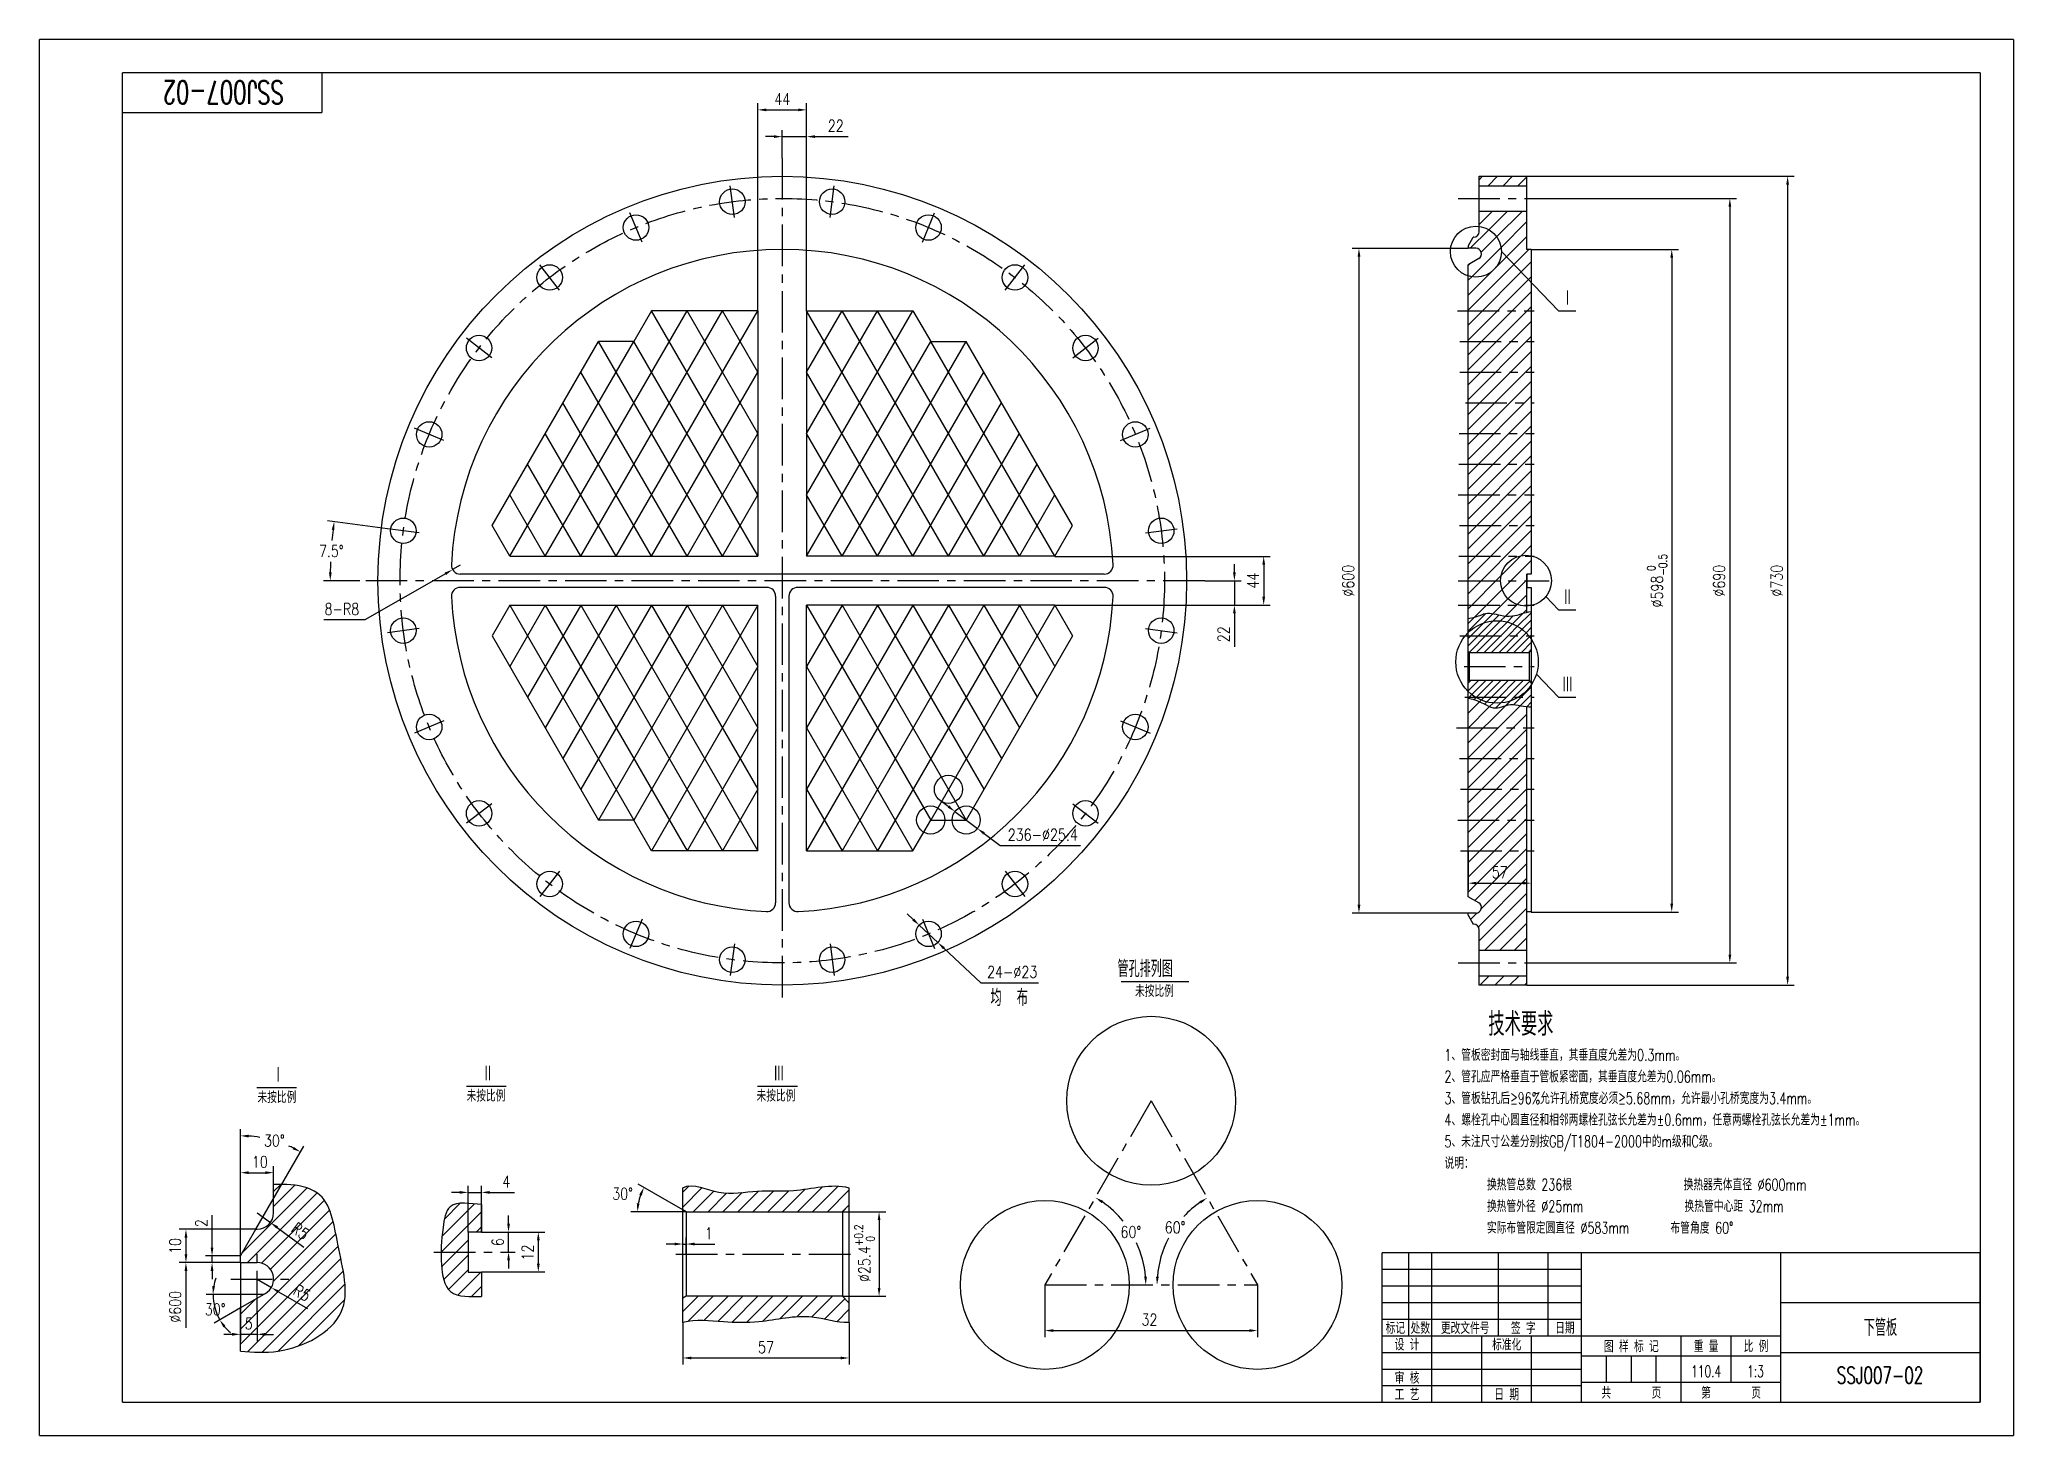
# Model space of a CAD drawing. Header units: millimetres. Extents: x -75 to 1707, y -30 to 1230.
import ezdxf
from ezdxf.enums import TextEntityAlignment as Align

# ---------------------------------------------------------------- set-up
doc = ezdxf.new("R2010")
doc.units = ezdxf.units.MM
doc.header["$LTSCALE"] = 30
doc.linetypes.add('CENTER', pattern=[2, 1.25, -0.25, 0.25, -0.25])
for name, color, linetype in [('1轮廓实线层', 7, 'Continuous'), ('2细线层', 4, 'Continuous'), ('3中心线层', 1, 'CENTER'), ('5剖面线层', 2, 'Continuous'), ('6文字层', 3, 'Continuous'), ('7标注层', 4, 'Continuous'), ('图框层', 7, 'Continuous')]:
    doc.layers.add(name, color=color, linetype=linetype)
doc.styles.add('PC_TEXTSTYLE', font='romans.shx', dxfattribs={"width": 0.8, "bigfont": 'hzfs.shx'})
doc.styles.add('TH_GBDIM', font='romans.shx', dxfattribs={"width": 0.8, "bigfont": 'gbcbig.shx'})
doc.dimstyles.new('TH_GBDIM', dxfattribs={"dimscale": 3, "dimtxt": 3.5, "dimasz": 2.5, "dimexe": 2, "dimexo": 0, "dimgap": 1.5, "dimtad": 1, "dimdec": 1, "dimzin": 0, "dimdsep": 46, "dimtxsty": 'TH_GBDIM', "dimcen": 2.5, "dimclrd": 130, "dimclre": 130, "dimclrt": 3, "dimadec": 0, "dimazin": 0, "dimtfac": 0.714286, "dimtdec": 1, "dimtmove": 0, "dimatfit": 3, "dimfxl": 0, "dimtolj": 1, "dimtzin": 0, "dimlwd": -1, "dimlwe": -1, "dimarcsym": 0})

msp = doc.modelspace()

# ---------------------------------------------------------------- texts
at = {"layer": '6文字层', "style": 'PC_TEXTSTYLE', "width": 0.667}
for s, height, p in [('Ⅰ', 15, (1299.36, 989.09)), ('Ⅱ', 15, (1299.36, 719.17)), ('Ⅲ', 15, (1299.36, 640.28)), ('管孔排列图', 15, (898.11, 383.77)), ('均  布', 15, (783.51, 357.68)), ('未按比例', 10.5, (913.98, 365.89)), ('Ⅱ', 15, (324.76, 289.28)), ('Ⅲ', 15, (587.51, 289.28)), ('Ⅰ', 15, (135.47, 287.91)), ('未按比例', 10.5, (121.78, 270.02)), ('未按比例', 10.5, (310.54, 271.39)), ('未按比例', 10.5, (572.3, 271.39))]:
    msp.add_text(s, height=height, dxfattribs=at).set_placement(p)
at = {"layer": '6文字层', "style": 'PC_TEXTSTYLE', "width": 0.7}
msp.add_text('技术要求', height=21, dxfattribs=at).set_placement((1262.3, 324.54), align=Align.BOTTOM_CENTER)
for s, p in [('1、管板密封面与轴线垂直，其垂直度允差为0.3mm。', (1193.3, 305.04)), ('2、管孔应严格垂直于管板紧密面，其垂直度允差为0.06mm。', (1193.3, 285.54)), ('3、管板钻孔后≥96%允许孔桥宽度必须≥5.68mm，允许最小孔桥宽度为3.4mm。', (1193.3, 266.04)), ('4、螺栓孔中心圆直径和相邻两螺栓孔弦长允差为±0.6mm，任意两螺栓孔弦长允差为±1mm。', (1193.3, 246.54)), ('5、未注尺寸公差分别按GB/T1804-2000中的m级和C级。', (1193.3, 227.04)), ('说明：', (1193.3, 207.54)), ('       换热管总数 236根                  换热器壳体直径 %%C600mm', (1193.3, 188.04)), ('       换热管外径 %%c25mm                换热管中心距 32mm', (1193.3, 168.54)), ('       实际布管限定圆直径 %%c583mm      布管角度 60%%d', (1193.3, 149.04))]:
    msp.add_text(s, height=10.5, dxfattribs=at).set_placement(p, align=Align.BOTTOM_LEFT)

# ---------------------------------------------------------------- blocks, each defined once
blk = doc.blocks.new('*D4')
at = {"layer": '7标注层', "color": 130}
for p, q in [((1271.7, 1040.5), (1404.5, 1040.5)), ((1398.5, 1033), (1398.5, 450)), ((1271.7, 442.5), (1404.5, 442.5))]:
    blk.add_line(p, q, dxfattribs=at)
for points in [[(1397.2, 1033), (1399.7, 1033), (1398.5, 1040.5)], [(1397.2, 450), (1399.7, 450), (1398.5, 442.5)]]:
    blk.add_solid(points, dxfattribs=at)
at = {"layer": 'Defpoints', "color": 0}
for p in [(1271.7, 1040.5), (1271.7, 442.5), (1398.5, 442.5)]:
    blk.add_point(p, dxfattribs=at)
at = {"layer": '7标注层', "color": 3, "insert": (1385.2, 741.5), "char_height": 10.5, "attachment_point": 5, "rotation": 90, "style": 'TH_GBDIM'}
blk.add_mtext('\\A1;%%c598{}{\\H0.7143x;\\S 0^ -0.5;}', dxfattribs=at)
blk = doc.blocks.new('*D5')
at = {"layer": '7标注层', "color": 130}
for p, q in [((1283.7, 1086.5), (1456.9, 1086.5)), ((1450.9, 1079), (1450.9, 404)), ((1283.7, 396.5), (1456.9, 396.5))]:
    blk.add_line(p, q, dxfattribs=at)
for points in [[(1449.7, 1079), (1452.2, 1079), (1450.9, 1086.5)], [(1449.7, 404), (1452.2, 404), (1450.9, 396.5)]]:
    blk.add_solid(points, dxfattribs=at)
at = {"layer": 'Defpoints', "color": 0}
for p in [(1283.7, 1086.5), (1283.7, 396.5), (1450.9, 396.5)]:
    blk.add_point(p, dxfattribs=at)
at = {"layer": '7标注层', "color": 3, "insert": (1441.2, 741.5), "char_height": 10.5, "attachment_point": 5, "rotation": 90, "style": 'TH_GBDIM'}
blk.add_mtext('\\A1;%%c690{}{}', dxfattribs=at)
blk = doc.blocks.new('*D6')
at = {"layer": '7标注层', "color": 130}
for p, q in [((1267.7, 1106.5), (1509.1, 1106.5)), ((1503.1, 1099), (1503.1, 384)), ((1267.7, 376.5), (1509.1, 376.5))]:
    blk.add_line(p, q, dxfattribs=at)
for points in [[(1501.8, 1099), (1504.3, 1099), (1503.1, 1106.5)], [(1501.8, 384), (1504.3, 384), (1503.1, 376.5)]]:
    blk.add_solid(points, dxfattribs=at)
at = {"layer": 'Defpoints', "color": 0}
for p in [(1267.7, 1106.5), (1267.7, 376.5), (1503.1, 376.5)]:
    blk.add_point(p, dxfattribs=at)
at = {"layer": '7标注层', "color": 3, "insert": (1493.3, 741.5), "char_height": 10.5, "attachment_point": 5, "rotation": 90, "style": 'TH_GBDIM'}
blk.add_mtext('\\A1;%%c730{}{}', dxfattribs=at)
blk = doc.blocks.new('*D7')
at = {"layer": '7标注层', "color": 130}
for p, q in [((1214.7, 1041.5), (1110.1, 1041.5)), ((1116.1, 1034), (1116.1, 449)), ((1221.7, 441.5), (1110.1, 441.5))]:
    blk.add_line(p, q, dxfattribs=at)
for points in [[(1114.9, 1034), (1117.4, 1034), (1116.1, 1041.5)], [(1114.9, 449), (1117.4, 449), (1116.1, 441.5)]]:
    blk.add_solid(points, dxfattribs=at)
at = {"layer": 'Defpoints', "color": 0}
for p in [(1214.7, 1041.5), (1116.1, 441.5), (1221.7, 441.5)]:
    blk.add_point(p, dxfattribs=at)
at = {"layer": '7标注层', "color": 3, "insert": (1106.4, 741.5), "char_height": 10.5, "attachment_point": 5, "rotation": 90, "style": 'TH_GBDIM'}
blk.add_mtext('\\A1;%%c600{}{}', dxfattribs=at)
blk = doc.blocks.new('*D8')
at = {"layer": '7标注层', "color": 130}
for p, q in [((713.7, 435.8), (708.2, 440.9)), ((719.2, 430.6), (736, 414.9)), ((741.4, 409.8), (774.8, 378.6)), ((774.8, 378.6), (826.9, 378.6))]:
    blk.add_line(p, q, dxfattribs=at)
for points in [[(714.5, 436.7), (712.8, 434.8), (719.2, 430.6)], [(742.3, 410.7), (740.6, 408.9), (736, 414.9)]]:
    blk.add_solid(points, dxfattribs=at)
at = {"layer": 'Defpoints', "color": 0}
for p in [(719.2, 430.6), (736, 414.9)]:
    blk.add_point(p, dxfattribs=at)
at = {"layer": '7标注层', "color": 3, "insert": (803.1, 388.4), "char_height": 10.5, "attachment_point": 5, "style": 'TH_GBDIM'}
blk.add_mtext('\\A1;24-%%c23{}{}', dxfattribs=at)
blk = doc.blocks.new('*D9')
at = {"layer": '7标注层', "color": 130}
for p, q in [((745.4, 537.7), (739.4, 542.2)), ((751.4, 533.2), (771.7, 517.9)), ((777.7, 513.4), (792.2, 502.4)), ((792.2, 502.4), (864.7, 502.4))]:
    blk.add_line(p, q, dxfattribs=at)
for points in [[(746.2, 538.7), (744.7, 536.7), (751.4, 533.2)], [(778.4, 514.4), (776.9, 512.4), (771.7, 517.9)]]:
    blk.add_solid(points, dxfattribs=at)
at = {"layer": 'Defpoints', "color": 0}
for p in [(751.4, 533.2), (771.7, 517.9)]:
    blk.add_point(p, dxfattribs=at)
at = {"layer": '7标注层', "color": 3, "insert": (830.7, 512.2), "char_height": 10.5, "attachment_point": 5, "style": 'TH_GBDIM'}
blk.add_mtext('\\A1;236-%%c25.4{}{}', dxfattribs=at)
blk = doc.blocks.new('*D10')
at = {"layer": '7标注层', "color": 130}
for p, q in [((841.5, 763.5), (1036.1, 763.5)), ((1030.1, 756), (1030.1, 727)), ((841.5, 719.5), (1036.1, 719.5))]:
    blk.add_line(p, q, dxfattribs=at)
for points in [[(1028.9, 756), (1031.4, 756), (1030.1, 763.5)], [(1028.9, 727), (1031.4, 727), (1030.1, 719.5)]]:
    blk.add_solid(points, dxfattribs=at)
at = {"layer": 'Defpoints', "color": 0}
for p in [(841.5, 763.5), (841.5, 719.5), (1030.1, 719.5)]:
    blk.add_point(p, dxfattribs=at)
at = {"layer": '7标注层', "color": 3, "insert": (1020.4, 741.5), "char_height": 10.5, "attachment_point": 5, "rotation": 90, "style": 'TH_GBDIM'}
blk.add_mtext('\\A1;44{}{}', dxfattribs=at)
blk = doc.blocks.new('*D11')
at = {"layer": '7标注层', "color": 130}
for p, q in [((1003.7, 749), (1003.7, 756.5)), ((977, 741.5), (1009.7, 741.5)), ((1003.7, 741.5), (1003.7, 719.5)), ((841.5, 719.5), (1009.7, 719.5)), ((1003.7, 712), (1003.7, 681.9))]:
    blk.add_line(p, q, dxfattribs=at)
for points in [[(1002.4, 749), (1004.9, 749), (1003.7, 741.5)], [(1002.4, 712), (1004.9, 712), (1003.7, 719.5)]]:
    blk.add_solid(points, dxfattribs=at)
at = {"layer": 'Defpoints', "color": 0}
for p in [(977, 741.5), (1003.7, 741.5), (841.5, 719.5)]:
    blk.add_point(p, dxfattribs=at)
at = {"layer": '7标注层', "color": 3, "insert": (993.9, 693.2), "char_height": 10.5, "attachment_point": 5, "rotation": 90, "style": 'TH_GBDIM'}
blk.add_mtext('\\A1;22{}{}', dxfattribs=at)
blk = doc.blocks.new('*D12')
at = {"layer": '7标注层', "color": 130}
for p, q in [((573.5, 985.2), (573.5, 1172.5)), ((581, 1166.5), (610, 1166.5)), ((617.5, 985.2), (617.5, 1172.5))]:
    blk.add_line(p, q, dxfattribs=at)
for points in [[(581, 1167.7), (581, 1165.2), (573.5, 1166.5)], [(610, 1167.7), (610, 1165.2), (617.5, 1166.5)]]:
    blk.add_solid(points, dxfattribs=at)
at = {"layer": 'Defpoints', "color": 0}
for p in [(617.5, 1166.5), (573.5, 985.2), (617.5, 985.2)]:
    blk.add_point(p, dxfattribs=at)
at = {"layer": '7标注层', "color": 3, "insert": (595.5, 1176.2), "char_height": 10.5, "attachment_point": 5, "style": 'TH_GBDIM'}
blk.add_mtext('\\A1;44{}{}', dxfattribs=at)
blk = doc.blocks.new('*D13')
at = {"layer": '7标注层', "color": 130}
for p, q in [((588, 1142.3), (580.5, 1142.3)), ((595.5, 1123), (595.5, 1148.3)), ((595.5, 1142.3), (617.5, 1142.3)), ((617.5, 985.2), (617.5, 1148.3)), ((625, 1142.3), (655.1, 1142.3))]:
    blk.add_line(p, q, dxfattribs=at)
for points in [[(588, 1143.6), (588, 1141.1), (595.5, 1142.3)], [(625, 1143.6), (625, 1141.1), (617.5, 1142.3)]]:
    blk.add_solid(points, dxfattribs=at)
at = {"layer": 'Defpoints', "color": 0}
for p in [(595.5, 1142.3), (595.5, 1123), (617.5, 985.2)]:
    blk.add_point(p, dxfattribs=at)
at = {"layer": '7标注层', "color": 3, "insert": (643.8, 1152.1), "char_height": 10.5, "attachment_point": 5, "style": 'TH_GBDIM'}
blk.add_mtext('\\A1;22{}{}', dxfattribs=at)
blk = doc.blocks.new('*D14')
at = {"layer": '7标注层', "color": 130}
for p, q in [((348.4, 161.1), (348.4, 168.6)), ((323.9, 153.6), (354.4, 153.6)), ((348.4, 135.6), (348.4, 153.6)), ((342.7, 135.6), (354.4, 135.6)), ((348.4, 128.1), (348.4, 120.6))]:
    blk.add_line(p, q, dxfattribs=at)
for points in [[(347.2, 161.1), (349.7, 161.1), (348.4, 153.6)], [(347.2, 128.1), (349.7, 128.1), (348.4, 135.6)]]:
    blk.add_solid(points, dxfattribs=at)
at = {"layer": 'Defpoints', "color": 0}
for p in [(323.9, 153.6), (348.4, 153.6), (342.7, 135.6)]:
    blk.add_point(p, dxfattribs=at)
at = {"layer": '7标注层', "color": 3, "insert": (338.7, 144.6), "char_height": 10.5, "attachment_point": 5, "rotation": 90, "style": 'TH_GBDIM'}
blk.add_mtext('\\A1;6{}{}', dxfattribs=at)
blk = doc.blocks.new('*D15')
at = {"layer": '7标注层', "color": 130}
for p, q in [((323.9, 153.6), (381.3, 153.6)), ((375.3, 146.1), (375.3, 125.1)), ((323.9, 117.6), (381.3, 117.6))]:
    blk.add_line(p, q, dxfattribs=at)
for points in [[(374.1, 146.1), (376.6, 146.1), (375.3, 153.6)], [(374.1, 125.1), (376.6, 125.1), (375.3, 117.6)]]:
    blk.add_solid(points, dxfattribs=at)
at = {"layer": 'Defpoints', "color": 0}
for p in [(323.9, 153.6), (323.9, 117.6), (375.3, 117.6)]:
    blk.add_point(p, dxfattribs=at)
at = {"layer": '7标注层', "color": 3, "insert": (365.6, 135.1), "char_height": 10.5, "attachment_point": 5, "rotation": 90, "style": 'TH_GBDIM'}
blk.add_mtext('\\A1;12{}{}', dxfattribs=at)
blk = doc.blocks.new('*D16')
at = {"layer": '7标注层', "color": 130}
for p, q in [((304.4, 189.4), (296.9, 189.4)), ((311.9, 153.6), (311.9, 195.4)), ((311.9, 189.4), (323.9, 189.4)), ((323.9, 153.6), (323.9, 195.4)), ((331.4, 189.4), (353.9, 189.4))]:
    blk.add_line(p, q, dxfattribs=at)
for points in [[(304.4, 190.7), (304.4, 188.2), (311.9, 189.4)], [(331.4, 190.7), (331.4, 188.2), (323.9, 189.4)]]:
    blk.add_solid(points, dxfattribs=at)
at = {"layer": 'Defpoints', "color": 0}
for p in [(311.9, 189.4), (311.9, 153.6), (323.9, 153.6)]:
    blk.add_point(p, dxfattribs=at)
at = {"layer": '7标注层', "color": 3, "insert": (346.4, 199.2), "char_height": 10.5, "attachment_point": 5, "style": 'TH_GBDIM'}
blk.add_mtext('\\A1;4{}{}', dxfattribs=at)
blk = doc.blocks.new('*D17')
at = {"layer": '7标注层', "color": 130}
for p, q in [((649.8, 171.9), (688.9, 171.9)), ((682.9, 164.4), (682.9, 103.2)), ((649.8, 95.7), (688.9, 95.7))]:
    blk.add_line(p, q, dxfattribs=at)
for points in [[(681.7, 164.4), (684.2, 164.4), (682.9, 171.9)], [(681.7, 103.2), (684.2, 103.2), (682.9, 95.7)]]:
    blk.add_solid(points, dxfattribs=at)
at = {"layer": 'Defpoints', "color": 0}
for p in [(649.8, 171.9), (649.8, 95.7), (682.9, 95.7)]:
    blk.add_point(p, dxfattribs=at)
at = {"layer": '7标注层', "color": 3, "insert": (669.7, 134.5), "char_height": 10.5, "attachment_point": 5, "rotation": 90, "style": 'TH_GBDIM'}
blk.add_mtext('\\A1;%%c25.4{}{\\H0.7143x;\\S+0.2^  0;}', dxfattribs=at)
blk = doc.blocks.new('*D18')
at = {"layer": '7标注层', "color": 130}
for p, q in [((498.3, 142.8), (490.8, 142.8)), ((505.8, 133.8), (505.8, 148.8)), ((505.8, 142.8), (508.8, 142.8)), ((508.8, 133.8), (508.8, 148.8)), ((516.3, 142.8), (534.8, 142.8))]:
    blk.add_line(p, q, dxfattribs=at)
for points in [[(498.3, 144.1), (498.3, 141.6), (505.8, 142.8)], [(516.3, 144.1), (516.3, 141.6), (508.8, 142.8)]]:
    blk.add_solid(points, dxfattribs=at)
at = {"layer": 'Defpoints', "color": 0}
for p in [(508.8, 142.8), (505.8, 133.8), (508.8, 133.8)]:
    blk.add_point(p, dxfattribs=at)
at = {"layer": '7标注层', "color": 3, "insert": (529.3, 152.6), "char_height": 10.5, "attachment_point": 5, "style": 'TH_GBDIM'}
blk.add_mtext('\\A1;1{}{}', dxfattribs=at)
blk = doc.blocks.new('*D19')
at = {"layer": '7标注层', "color": 130}
for p, q in [((505.8, 173.6), (465.5, 196.9)), ((508.8, 171.9), (458.8, 171.9))]:
    blk.add_line(p, q, dxfattribs=at)
blk.add_arc((508.8, 171.9), 43.9, 159.7969, 170.2031, dxfattribs=at)
for points in [[(466.7, 179.3), (464.2, 179.5), (464.8, 171.9)], [(466.4, 187.6), (468.7, 186.5), (470.7, 193.9)]]:
    blk.add_solid(points, dxfattribs=at)
at = {"layer": 'Defpoints', "color": 0}
for p in [(465.5, 179.5), (505.8, 173.6), (508.8, 171.9), (508.8, 171.9), (649.8, 171.9)]:
    blk.add_point(p, dxfattribs=at)
at = {"layer": '7标注层', "color": 3, "insert": (451.4, 188.2), "char_height": 10.5, "attachment_point": 5, "style": 'TH_GBDIM'}
blk.add_mtext('\\A1;30%%d{}{}', dxfattribs=at)
blk = doc.blocks.new('*D20')
at = {"layer": '7标注层', "color": 130}
for p, q in [((505.8, 71.9), (505.8, 34)), ((655.8, 71.9), (655.8, 34)), ((513.3, 40), (648.3, 40))]:
    blk.add_line(p, q, dxfattribs=at)
for points in [[(513.3, 41.2), (513.3, 38.7), (505.8, 40)], [(648.3, 41.2), (648.3, 38.7), (655.8, 40)]]:
    blk.add_solid(points, dxfattribs=at)
at = {"layer": 'Defpoints', "color": 0}
for p in [(505.8, 71.9), (655.8, 71.9), (655.8, 40)]:
    blk.add_point(p, dxfattribs=at)
at = {"layer": '7标注层', "color": 3, "insert": (580.8, 49.7), "char_height": 10.5, "attachment_point": 5, "style": 'TH_GBDIM'}
blk.add_mtext('\\A1;57{}{}', dxfattribs=at)
blk = doc.blocks.new('*D21')
at = {"layer": '7标注层', "color": 130}
for start, end in [(39.1881, 55.2839), (4.7161, 24.7034)]:
    blk.add_arc((832.6, 105.9), 91.1, start, end, dxfattribs=at)
for points in [[(883.8, 179.7), (885.2, 181.8), (878.2, 184.8)], [(924.7, 113.4), (922.2, 113.3), (923.7, 105.9)]]:
    blk.add_solid(points, dxfattribs=at)
at = {"layer": 'Defpoints', "color": 0}
for p in [(928.6, 272.1), (918.2, 137), (832.6, 105.9), (832.6, 105.9), (1024.6, 105.9)]:
    blk.add_point(p, dxfattribs=at)
at = {"layer": '7标注层', "color": 3, "insert": (910.2, 153.7), "char_height": 10.5, "attachment_point": 5, "style": 'TH_GBDIM'}
blk.add_mtext('\\A1;60%%d{}{}', dxfattribs=at)
blk = doc.blocks.new('*D22')
at = {"layer": '7标注层', "color": 130}
for start, end in [(124.7353, 137.185), (152.3019, 175.2647)]:
    blk.add_arc((1024.6, 105.9), 90.8, start, end, dxfattribs=at)
for points in [[(972.2, 181.5), (973.5, 179.4), (979.2, 184.5)], [(935.4, 113.3), (932.9, 113.4), (933.8, 105.9)]]:
    blk.add_solid(points, dxfattribs=at)
at = {"layer": 'Defpoints', "color": 0}
for p in [(928.6, 272.1), (939.3, 136.9), (832.6, 105.9), (1024.6, 105.9), (1024.6, 105.9)]:
    blk.add_point(p, dxfattribs=at)
at = {"layer": '7标注层', "color": 3, "insert": (950.1, 157.8), "char_height": 10.5, "attachment_point": 5, "style": 'TH_GBDIM'}
blk.add_mtext('\\A1;60%%d{}{}', dxfattribs=at)
blk = doc.blocks.new('*D23')
at = {"layer": '7标注层', "color": 130}
for p, q in [((832.6, 105.9), (832.6, 58.7)), ((1024.6, 105.9), (1024.6, 58.7)), ((840.1, 64.7), (1017.1, 64.7))]:
    blk.add_line(p, q, dxfattribs=at)
for points in [[(840.1, 66), (840.1, 63.5), (832.6, 64.7)], [(1017.1, 66), (1017.1, 63.5), (1024.6, 64.7)]]:
    blk.add_solid(points, dxfattribs=at)
at = {"layer": 'Defpoints', "color": 0}
for p in [(832.6, 105.9), (1024.6, 105.9), (1024.6, 64.7)]:
    blk.add_point(p, dxfattribs=at)
at = {"layer": '7标注层', "color": 3, "insert": (927, 74.5), "char_height": 10.5, "attachment_point": 5, "style": 'TH_GBDIM'}
blk.add_mtext('\\A1;32{}{}', dxfattribs=at)
blk = doc.blocks.new('*D24')
at = {"layer": '7标注层', "color": 130}
for p, q in [((304.9, 755.5), (297.9, 751.5)), ((291.4, 747.8), (218.7, 706.2)), ((218.7, 706.2), (181.8, 706.2))]:
    blk.add_line(p, q, dxfattribs=at)
blk.add_solid([(290.8, 748.9), (292, 746.7), (297.9, 751.5)], dxfattribs=at)
at = {"layer": 'Defpoints', "color": 0}
for p in [(297.9, 751.5), (304.9, 755.5)]:
    blk.add_point(p, dxfattribs=at)
at = {"layer": '7标注层', "color": 3, "insert": (198, 715.9), "char_height": 10.5, "attachment_point": 5, "style": 'TH_GBDIM'}
blk.add_mtext('\\A1;8-R8{}{}', dxfattribs=at)
blk = doc.blocks.new('*D25')
at = {"layer": '7标注层', "color": 130}
for p, q in [((239.2, 788.4), (185, 795.6)), ((214.1, 741.5), (181.5, 741.5))]:
    blk.add_line(p, q, dxfattribs=at)
for start, end in [(173.5531, 174.8768), (177.621, 178.9469)]:
    blk.add_arc((595.5, 741.5), 408.1, start, end, dxfattribs=at)
for points in [[(188.8, 787.5), (191.3, 787.2), (191, 794.8)], [(188.8, 749), (186.3, 749), (187.5, 741.5)]]:
    blk.add_solid(points, dxfattribs=at)
at = {"layer": 'Defpoints', "color": 0}
for p in [(239.2, 788.4), (267.8, 784.7), (189, 777.1), (214.1, 741.5), (977, 741.5)]:
    blk.add_point(p, dxfattribs=at)
at = {"layer": '7标注层', "color": 3, "insert": (188.4, 768.2), "char_height": 10.5, "attachment_point": 5, "style": 'TH_GBDIM'}
blk.add_mtext('\\A1;7.5%%d{}{}', dxfattribs=at)
blk = doc.blocks.new('*D28')
at = {"layer": '7标注层', "color": 130}
for p, q in [((106.4, 132.1), (106.4, 213.2)), ((113.9, 207.2), (128.9, 207.2)), ((136.4, 171.1), (136.4, 213.2))]:
    blk.add_line(p, q, dxfattribs=at)
for points in [[(113.9, 208.5), (113.9, 206), (106.4, 207.2)], [(128.9, 208.5), (128.9, 206), (136.4, 207.2)]]:
    blk.add_solid(points, dxfattribs=at)
at = {"layer": 'Defpoints', "color": 0}
for p in [(136.4, 207.2), (136.4, 171.1), (106.4, 132.1)]:
    blk.add_point(p, dxfattribs=at)
at = {"layer": '7标注层', "color": 3, "insert": (123.9, 217), "char_height": 10.5, "attachment_point": 5, "style": 'TH_GBDIM'}
blk.add_mtext('\\A1;10{}{}', dxfattribs=at)
blk = doc.blocks.new('*D29')
at = {"layer": '7标注层', "color": 130}
for p, q in [((107, 97.3), (75.6, 97.3)), ((106.4, 85.2), (82.6, 71.4))]:
    blk.add_line(p, q, dxfattribs=at)
for start, end in [(161.2328, 170.6164), (180, 210), (219.3836, 228.7672)]:
    blk.add_arc((127.5, 97.3), 45.8, start, end, dxfattribs=at)
for points in [[(83.5, 104.7), (81, 104.9), (81.6, 97.3)], [(91, 67.5), (93, 68.9), (87.7, 74.4)]]:
    blk.add_solid(points, dxfattribs=at)
at = {"layer": 'Defpoints', "color": 0}
for p in [(82.3, 89.4), (107, 97.3), (127.5, 97.3), (128.9, 98.1), (106.4, 85.2)]:
    blk.add_point(p, dxfattribs=at)
at = {"layer": '7标注层', "color": 3, "insert": (83.6, 83.8), "char_height": 10.5, "attachment_point": 5, "style": 'TH_GBDIM'}
blk.add_mtext('\\A1;30%%d{}{}', dxfattribs=at)
blk = doc.blocks.new('*D30')
at = {"layer": '7标注层', "color": 130}
for p, q in [((106.4, 126.1), (106.4, 55.3)), ((121.4, 81.1), (121.4, 55.3)), ((98.9, 61.3), (91.4, 61.3)), ((121.4, 61.3), (106.4, 61.3)), ((128.9, 61.3), (136.4, 61.3))]:
    blk.add_line(p, q, dxfattribs=at)
for points in [[(98.9, 62.6), (98.9, 60.1), (106.4, 61.3)], [(128.9, 62.6), (128.9, 60.1), (121.4, 61.3)]]:
    blk.add_solid(points, dxfattribs=at)
at = {"layer": 'Defpoints', "color": 0}
for p in [(106.4, 126.1), (121.4, 81.1), (106.4, 61.3)]:
    blk.add_point(p, dxfattribs=at)
at = {"layer": '7标注层', "color": 3, "insert": (113.9, 71.1), "char_height": 10.5, "attachment_point": 5, "style": 'TH_GBDIM'}
blk.add_mtext('\\A1;5{}{}', dxfattribs=at)
blk = doc.blocks.new('*D31')
at = {"layer": '7标注层', "color": 130}
for p, q in [((121.4, 171.1), (133.5, 162.2)), ((139.5, 157.8), (163.7, 139.9))]:
    blk.add_line(p, q, dxfattribs=at)
blk.add_solid([(140.3, 158.8), (138.8, 156.8), (133.5, 162.2)], dxfattribs=at)
at = {"layer": 'Defpoints', "color": 0}
for p in [(121.4, 171.1), (133.5, 162.2)]:
    blk.add_point(p, dxfattribs=at)
at = {"layer": '7标注层', "color": 3, "insert": (160.4, 154.5), "char_height": 10.5, "attachment_point": 5, "rotation": 323.6338, "style": 'TH_GBDIM'}
blk.add_mtext('\\A1;R5{}{}', dxfattribs=at)
blk = doc.blocks.new('*D32')
at = {"layer": '7标注层', "color": 130}
for p, q in [((121.4, 111.1), (134.3, 103.5)), ((140.8, 99.8), (166.8, 84.5))]:
    blk.add_line(p, q, dxfattribs=at)
blk.add_solid([(141.4, 100.8), (140.2, 98.7), (134.3, 103.5)], dxfattribs=at)
at = {"layer": 'Defpoints', "color": 0}
for p in [(121.4, 111.1), (134.3, 103.5)]:
    blk.add_point(p, dxfattribs=at)
at = {"layer": '7标注层', "color": 3, "insert": (162, 98.7), "char_height": 10.5, "attachment_point": 5, "rotation": 329.6121, "style": 'TH_GBDIM'}
blk.add_mtext('\\A1;R5{}{}', dxfattribs=at)
blk = doc.blocks.new('*D33')
at = {"layer": '7标注层', "color": 130}
for p, q in [((120.2, 156.1), (51.2, 156.1)), ((57.2, 148.6), (57.2, 133.6)), ((106.4, 126.1), (51.2, 126.1))]:
    blk.add_line(p, q, dxfattribs=at)
for points in [[(56, 148.6), (58.5, 148.6), (57.2, 156.1)], [(56, 133.6), (58.5, 133.6), (57.2, 126.1)]]:
    blk.add_solid(points, dxfattribs=at)
at = {"layer": 'Defpoints', "color": 0}
for p in [(120.2, 156.1), (57.2, 126.1), (106.4, 126.1)]:
    blk.add_point(p, dxfattribs=at)
at = {"layer": '7标注层', "color": 3, "insert": (47.5, 141.1), "char_height": 10.5, "attachment_point": 5, "rotation": 90, "style": 'TH_GBDIM'}
blk.add_mtext('\\A1;10{}{}', dxfattribs=at)
blk = doc.blocks.new('*D34')
at = {"layer": '7标注层', "color": 130}
for p, q in [((80.8, 139.6), (80.8, 169)), ((106.4, 132.1), (74.8, 132.1)), ((106.4, 126.1), (74.8, 126.1)), ((80.8, 126.1), (80.8, 132.1)), ((80.8, 118.6), (80.8, 111.1))]:
    blk.add_line(p, q, dxfattribs=at)
for points in [[(79.5, 139.6), (82, 139.6), (80.8, 132.1)], [(79.5, 118.6), (82, 118.6), (80.8, 126.1)]]:
    blk.add_solid(points, dxfattribs=at)
at = {"layer": 'Defpoints', "color": 0}
for p in [(80.8, 126.1), (106.4, 132.1), (106.4, 126.1)]:
    blk.add_point(p, dxfattribs=at)
at = {"layer": '7标注层', "color": 3, "insert": (71, 161.7), "char_height": 10.5, "attachment_point": 5, "rotation": 90, "style": 'TH_GBDIM'}
blk.add_mtext('\\A1;2{}{}', dxfattribs=at)
blk = doc.blocks.new('*D35')
at = {"layer": '7标注层', "color": 130}
for p, q in [((106.4, 132.1), (106.4, 246.5)), ((120.2, 156.1), (163.6, 231.2))]:
    blk.add_line(p, q, dxfattribs=at)
for start, end in [(80.7085, 86.0343), (63.9657, 66.2217)]:
    blk.add_arc((106.4, 132.1), 108.4, start, end, dxfattribs=at)
for points in [[(113.8, 239), (113.9, 241.5), (106.4, 240.5)], [(154.5, 230.6), (153.4, 228.4), (160.6, 226)]]:
    blk.add_solid(points, dxfattribs=at)
at = {"layer": 'Defpoints', "color": 0}
for p in [(125.2, 238.9), (120.2, 156.1), (106.4, 132.1), (106.4, 132.1), (106.4, 126.1)]:
    blk.add_point(p, dxfattribs=at)
at = {"layer": '7标注层', "color": 3, "insert": (137, 236.1), "char_height": 10.5, "attachment_point": 5, "style": 'TH_GBDIM'}
blk.add_mtext('\\A1;30%%d{}{}', dxfattribs=at)
blk = doc.blocks.new('*D36')
at = {"layer": '7标注层', "color": 130}
for p, q in [((106.4, 126.1), (51.2, 126.1)), ((57.2, 118.6), (57.2, 67.1))]:
    blk.add_line(p, q, dxfattribs=at)
blk.add_solid([(56, 118.6), (58.5, 118.6), (57.2, 126.1)], dxfattribs=at)
at = {"layer": 'Defpoints', "color": 0}
for p in [(106.4, 126.1), (57.2, 46.2), (106.4, 46.2)]:
    blk.add_point(p, dxfattribs=at)
at = {"layer": '7标注层', "color": 3, "insert": (47.5, 86.2), "char_height": 10.5, "attachment_point": 5, "rotation": 90, "style": 'TH_GBDIM'}
blk.add_mtext('\\A1;%%c600{}{}', dxfattribs=at)
blk = doc.blocks.new('*D37')
at = {"layer": '7标注层', "color": 130}
for p, q in [((1214.7, 497.8), (1214.7, 462.5)), ((1271.7, 497.8), (1271.7, 462.5)), ((1222.2, 468.5), (1264.2, 468.5))]:
    blk.add_line(p, q, dxfattribs=at)
for points in [[(1222.2, 469.8), (1222.2, 467.3), (1214.7, 468.5)], [(1264.2, 469.8), (1264.2, 467.3), (1271.7, 468.5)]]:
    blk.add_solid(points, dxfattribs=at)
at = {"layer": 'Defpoints', "color": 0}
for p in [(1214.7, 497.8), (1271.7, 497.8), (1271.7, 468.5)]:
    blk.add_point(p, dxfattribs=at)
at = {"layer": '7标注层', "color": 3, "insert": (1243.2, 478.3), "char_height": 10.5, "attachment_point": 5, "style": 'TH_GBDIM'}
blk.add_mtext('\\A1;57{}{}', dxfattribs=at)
blk = doc.blocks.new('PC_TITLE_BLOCK')
at = {"layer": '1轮廓实线层'}
for p, q in [((0, 45), (-180, 45)), ((-180, 0), (-180, 45)), ((-172, 20), (-172, 45)), ((-165, 20), (-165, 45)), ((-145, 20), (-145, 45)), ((-130, 20), (-130, 45)), ((-120, 0), (-120, 45)), ((-60, 30), (0, 30)), ((-180, 20), (-60, 20)), ((-165, 0), (-165, 20)), ((-150, 0), (-150, 20)), ((-135, 0), (-135, 20)), ((-90, 0), (-90, 20)), ((-75, 6), (-75, 20)), ((-120, 14), (-60, 14)), ((-60, 15), (0, 15)), ((-120, 6), (-60, 6)), ((-180, 0), (0, 0))]:
    blk.add_line(p, q, dxfattribs=at)
at = {"layer": '1轮廓实线层', "color": 7}
for p, q in [((-60, 0), (-60, 45)), ((-180, 25), (-120, 25))]:
    blk.add_line(p, q, dxfattribs=at)
at = {"layer": '2细线层'}
for p, q in [((-180, 40), (-120, 40)), ((-180, 35), (-120, 35)), ((-180, 30), (-120, 30)), ((-180, 15), (-120, 15)), ((-112.5, 6), (-112.5, 14)), ((-105, 6), (-105, 14)), ((-97.5, 6), (-97.5, 14)), ((-180, 10), (-120, 10)), ((-180, 5), (-120, 5))]:
    blk.add_line(p, q, dxfattribs=at)
at = {"layer": '图框层'}
blk.add_line((0, 0), (0, 45), dxfattribs=at)
at = {"layer": '6文字层', "style": 'PC_TEXTSTYLE', "width": 0.667}
for s, p in [('标记', (-176, 22.5)), ('处数', (-168.5, 22.5)), (' 更改文件号 ', (-155, 22.5)), (' 签 字 ', (-137.5, 22.5)), (' 日期 ', (-125, 22.5)), (' 设 计 ', (-172.5, 17.51)), (' 标准化 ', (-142.5, 17.51)), (' 图 样 标 记 ', (-105, 17)), (' 重 量 ', (-82.5, 17)), (' 比 例 ', (-67.5, 17)), (' 审 核 ', (-172.5, 7.5)), (' 工 艺 ', (-172.5, 2.5)), (' 日 期 ', (-142.5, 2.5)), ('共       页', (-105, 3)), ('第       页', (-75, 3))]:
    blk.add_text(s, height=3.5, dxfattribs=at).set_placement(p, align=Align.MIDDLE)
at = {"layer": '6文字层', "style": 'PC_TEXTSTYLE', "flags": 8}
for tag, height, width, p, p2 in [('产品名称或材料标记', 7, 0.600652, (-113.46, 28.64), (-66.42, 28.64)), ('企业名称', 5, 1.98445, (-54.29, 34.82), (-5.27, 34.82)), ('图样名称', 5, 2.004495, (-54.79, 19.98), (-5.27, 19.98)), ('标准化', 3.5, 1.023147, (-133.83, 15.37), (-120.75, 15.37)), ('审核', 3.5, 1.579393, (-163.99, 5.37), (-150.63, 5.37)), ('重量', 3.5, 1.408247, (-88.46, 7.54), (-76.55, 7.54)), ('比例', 3.5, 1.385287, (-73.35, 7.54), (-61.93, 7.54)), ('图样代号', 5, 2.006536, (-54.79, 5.63), (-5.52, 5.63)), ('工艺', 3.5, 1.621807, (-164.21, 0.37), (-150.89, 0.37)), ('日期', 3.5, 1.560088, (-133.83, 0.37), (-120.75, 0.37)), ('共几页', 3.5, 0.557144, (-108.07, 0.63), (-101.05, 0.63))]:
    blk.add_attdef(tag, text='', height=height, dxfattribs=dict(at, width=width)).set_placement(p, p2, align=Align.FIT)
at = {"layer": '6文字层', "style": 'PC_TEXTSTYLE', "width": 6.250326, "flags": 8}
blk.add_attdef('设计', text='', height=3.5, rotation=359.89004, dxfattribs=at).set_placement((-164.23, 15.37), (-150.37, 15.35), align=Align.FIT)
at = {"layer": '6文字层', "color": 3, "style": 'PC_TEXTSTYLE', "width": 0.56476, "flags": 8}
blk.add_attdef('第几页', text='', height=3.5, dxfattribs=at).set_placement((-78.29, 0.75), (-71.16, 0.75), align=Align.FIT)
at = {"layer": '6文字层', "ltscale": 10, "style": 'PC_TEXTSTYLE', "flags": 1}
blk.add_attdef('图纸张数', (-58.68, -0.49), '', height=2.5, dxfattribs=at)
blk = doc.blocks.new('PC_TYDH_BLOCK')
for p in [(60, 0), (0, -12)]:
    blk.add_line(p, (60, -12))
at = {"layer": '6文字层', "style": 'PC_TEXTSTYLE', "width": 1.625933}
blk.add_attdef('图样代号', text='', height=7, rotation=180, dxfattribs=at).set_placement((58.24, -2.4), (2.35, -2.4), align=Align.FIT)

# ---------------------------------------------------------------- dimensions: what is measured, and where the dimension line sits
at = {"layer": '7标注层'}
for base, p1, p2, text, picture, middle in [((617.54, 1166.49), (573.54, 985.22), (617.54, 985.22), '44{}{}', '*D12', (595.54, 1166.49)), ((595.54, 1142.34), (617.54, 985.22), (595.54, 1122.97), '22{}{}', '*D13', (643.84, 1142.34)), ((311.93, 189.43), (323.93, 153.56), (311.93, 153.56), '4{}{}', '*D16', (346.43, 189.43)), ((1024.58, 64.74), (832.58, 105.87), (1024.58, 105.87), '32{}{}', '*D23', (927.01, 64.74))]:
    dim = msp.add_linear_dim(base=base, p1=p1, p2=p2, text=text, dimstyle='TH_GBDIM', override={"dimgap": 1.5, "dimtad": 1, "dimjust": 0, "dimse1": 0, "dimse2": 0, "dimsd1": 0, "dimsd2": 0, "dimclrt": 3, "dimtvp": 0}, dxfattribs=at)
    dim.commit()
    dim.dimension.update_dxf_attribs({"geometry": picture, "text_midpoint": middle, "dimtype": 160})
for base, p1, p2, text, picture, middle in [((1503.1, 376.52), (1267.68, 1106.52), (1267.68, 376.52), '%%c730{}{}', '*D6', (1493.35, 741.52)), ((1450.95, 396.52), (1283.68, 1086.52), (1283.68, 396.52), '%%c690{}{}', '*D5', (1441.2, 741.52)), ((1398.45, 442.52), (1271.68, 1040.52), (1271.68, 442.52), '%%c598{}{\\H0.7143x;\\S 0^ -0.5;}', '*D4', (1385.2, 741.52))]:
    dim = msp.add_linear_dim(base=base, p1=p1, p2=p2, angle=90, text=text, dimstyle='TH_GBDIM', override={"dimgap": 1.5, "dimtad": 1, "dimjust": 0, "dimse1": 0, "dimse2": 0, "dimsd1": 0, "dimsd2": 0, "dimclrt": 3, "dimtvp": 0}, dxfattribs=at)
    dim.commit()
    dim.dimension.update_dxf_attribs({"geometry": picture, "text_midpoint": middle})
for base, p1, p2, angle, text, override, picture, middle in [((1116.13, 441.52), (1214.68, 1041.52), (1221.68, 441.52), 90, '%%c600{}{}', {"dimgap": 1.5, "dimtad": 1, "dimjust": 0, "dimse1": 0, "dimse2": 0, "dimsd1": 0, "dimsd2": 0, "dimclrt": 3, "dimtvp": 0}, '*D7', (1116.13, 741.52)), ((1030.12, 719.52), (841.54, 763.52), (841.54, 719.52), 90, '44{}{}', {"dimgap": 1.5, "dimtad": 1, "dimjust": 0, "dimse1": 0, "dimse2": 0, "dimsd1": 0, "dimsd2": 0, "dimclrt": 3, "dimtvp": 0}, '*D10', (1030.12, 741.52)), ((1003.69, 741.52), (841.54, 719.52), (976.99, 741.52), 90, '22{}{}', {"dimgap": 1.5, "dimtad": 1, "dimjust": 0, "dimse1": 0, "dimse2": 0, "dimsd1": 0, "dimsd2": 0, "dimclrt": 3, "dimtvp": 0}, '*D11', (1003.69, 693.22)), ((136.39, 207.25), (106.39, 132.13), (136.39, 171.13), 180, '10{}{}', {"dimgap": 1.5, "dimtad": 1, "dimjust": 0, "dimse1": 0, "dimse2": 0, "dimsd1": 0, "dimsd2": 0, "dimclrt": 3, "dimtvp": 0}, '*D28', (123.91, 207.25)), ((80.78, 126.13), (106.39, 132.13), (106.39, 126.13), 90, '2{}{}', {"dimgap": 1.5, "dimtad": 1, "dimjust": 0, "dimse1": 0, "dimse2": 0, "dimsd1": 0, "dimsd2": 0, "dimclrt": 3, "dimtvp": 0}, '*D34', (80.78, 161.73)), ((348.41, 153.56), (342.69, 135.56), (323.93, 153.56), 90, '6{}{}', {"dimgap": 1.5, "dimtad": 1, "dimjust": 0, "dimse1": 0, "dimse2": 0, "dimsd1": 0, "dimsd2": 0, "dimclrt": 3, "dimtvp": 0}, '*D14', (348.41, 144.56)), ((682.94, 95.7), (649.75, 171.9), (649.75, 95.7), 90, '%%c25.4{}{\\H0.7143x;\\S+0.2^  0;}', {"dimgap": 1.5, "dimtad": 1, "dimjust": 0, "dimse1": 0, "dimse2": 0, "dimsd1": 0, "dimsd2": 0, "dimclrt": 3, "dimtvp": 0}, '*D17', (682.94, 134.47)), ((57.2, 126.13), (120.25, 156.13), (106.39, 126.13), 90, '10{}{}', {"dimgap": 1.5, "dimtad": 1, "dimjust": 0, "dimse1": 0, "dimse2": 0, "dimsd1": 0, "dimsd2": 0, "dimclrt": 3, "dimtvp": 0}, '*D33', (57.2, 141.13)), ((375.35, 117.56), (323.93, 153.56), (323.93, 117.56), 90, '12{}{}', {"dimgap": 1.5, "dimtad": 1, "dimjust": 0, "dimse1": 0, "dimse2": 0, "dimsd1": 0, "dimsd2": 0, "dimclrt": 3, "dimtvp": 0}, '*D15', (375.35, 135.09)), ((57.2, 46.2), (106.39, 126.13), (106.39, 46.2), 90, '%%c600{}{}', {"dimgap": 1.5, "dimtad": 1, "dimjust": 0, "dimse1": 0, "dimse2": 1, "dimsd1": 0, "dimsd2": 1, "dimclrt": 3, "dimtvp": 0}, '*D36', (57.2, 86.17)), ((106.39, 61.32), (121.39, 81.13), (106.39, 126.13), 180, '5{}{}', {"dimgap": 1.5, "dimtad": 1, "dimjust": 0, "dimse1": 0, "dimse2": 0, "dimsd1": 0, "dimsd2": 0, "dimclrt": 3, "dimtvp": 0}, '*D30', (113.89, 61.32))]:
    dim = msp.add_linear_dim(base=base, p1=p1, p2=p2, angle=angle, text=text, dimstyle='TH_GBDIM', override=override, dxfattribs=at)
    dim.commit()
    dim.dimension.update_dxf_attribs({"geometry": picture, "text_midpoint": middle, "dimtype": 160})
dim = msp.add_angular_dim_2l(base=(189.04, 777.08), line1=((976.99, 741.52), (214.1, 741.52)), line2=((267.8, 784.67), (239.19, 788.43)), text='7.5%%d{}{}', dimstyle='TH_GBDIM', override={"dimtad": 0, "dimtih": 1, "dimtoh": 1, "dimclrt": 3}, dxfattribs=at)
dim.commit()
dim.dimension.update_dxf_attribs({"geometry": '*D25', "text_midpoint": (188.36, 768.21)})
for center, mpoint, text, override, picture, middle in [((304.88, 755.52), (297.94, 751.55), '8-R8{}{}', {"dimtoh": 1, "dimsd1": 0, "dimclrt": 3, "dimtofl": 1, "dimatfit": 0}, '*D24', (197.96, 706.15)), ((121.39, 171.13), (133.47, 162.24), 'R5{}{}', {"dimtoh": 0, "dimsd1": 0, "dimclrt": 3, "dimtofl": 1, "dimatfit": 0}, '*D31', (154.65, 146.65)), ((121.39, 111.13), (134.33, 103.55), 'R5{}{}', {"dimtoh": 0, "dimsd1": 0, "dimclrt": 3, "dimtofl": 1, "dimatfit": 0}, '*D32', (157.02, 90.24))]:
    dim = msp.add_radius_dim(center=center, mpoint=mpoint, text=text, dimstyle='TH_GBDIM', override=override, dxfattribs=at)
    dim.commit()
    dim.dimension.update_dxf_attribs({"geometry": picture, "text_midpoint": middle, "dimtype": 164})
for p1, p2, text, picture, middle in [((751.39, 533.17), (771.69, 517.89), '236-%%c25.4{}{}', '*D9', (830.75, 502.42)), ((719.17, 430.64), (735.97, 414.93), '24-%%c23{}{}', '*D8', (803.1, 378.61))]:
    dim = msp.add_diameter_dim_2p(p1=p1, p2=p2, text=text, dimstyle='TH_GBDIM', override={"dimtoh": 1, "dimsd1": 0, "dimclrt": 3, "dimtofl": 1, "dimatfit": 0}, dxfattribs=at)
    dim.commit()
    dim.dimension.update_dxf_attribs({"geometry": picture, "text_midpoint": middle, "dimtype": 163})
for base, p1, p2, text, picture, middle in [((1271.68, 468.5), (1214.68, 497.82), (1271.68, 497.82), '57{}{}', '*D37', (1243.18, 478.25)), ((508.75, 142.84), (505.75, 133.8), (508.75, 133.8), '1{}{}', '*D18', (529.25, 152.59)), ((655.75, 39.97), (505.75, 71.9), (655.75, 71.9), '57{}{}', '*D20', (580.75, 49.72))]:
    dim = msp.add_linear_dim(base=base, p1=p1, p2=p2, text=text, dimstyle='TH_GBDIM', override={"dimgap": 1.5, "dimtad": 1, "dimjust": 0, "dimse1": 0, "dimse2": 0, "dimsd1": 0, "dimsd2": 0, "dimclrt": 3, "dimtvp": 0}, dxfattribs=at)
    dim.commit()
    dim.dimension.update_dxf_attribs({"geometry": picture, "text_midpoint": middle})
for base, line1, line2, text, override, picture, middle in [((918.23, 137.04), ((832.58, 105.87), (1024.58, 105.87)), ((928.58, 272.14), (832.58, 105.87)), '60%%d{}{}', {"dimtad": 0, "dimtih": 1, "dimtoh": 1, "dimclrt": 3}, '*D21', (910.16, 153.71)), ((939.28, 136.91), ((832.58, 105.87), (1024.58, 105.87)), ((928.58, 272.14), (1024.58, 105.87)), '60%%d{}{}', {"dimtad": 0, "dimtih": 1, "dimtoh": 1, "dimclrt": 3}, '*D22', (950.14, 157.81)), ((125.21, 238.87), ((106.39, 126.13), (106.39, 132.13)), ((106.39, 132.13), (120.25, 156.13)), '30%%d{}{}', {"dimtad": 0, "dimtih": 1, "dimtoh": 1, "dimclrt": 3}, '*D35', (136.99, 236.11)), ((465.5, 179.52), ((508.75, 171.9), (649.75, 171.9)), ((508.75, 171.9), (505.75, 173.63)), '30%%d{}{}', {"dimtad": 0, "dimtih": 1, "dimtoh": 1, "dimtmove": 1}, '*D19', (451.41, 188.2)), ((82.3, 89.35), ((128.89, 98.14), (106.39, 85.15)), ((127.45, 97.31), (106.99, 97.31)), '30%%d{}{}', {"dimtad": 0, "dimtih": 1, "dimtoh": 1, "dimclrt": 3}, '*D29', (83.64, 83.8))]:
    dim = msp.add_angular_dim_2l(base=base, line1=line1, line2=line2, text=text, dimstyle='TH_GBDIM', override=override, dxfattribs=at)
    dim.commit()
    dim.dimension.update_dxf_attribs({"geometry": picture, "text_midpoint": middle, "dimtype": 162})

# ---------------------------------------------------------------- hatches: boundary and pattern name
at = {"layer": '5剖面线层'}
h = msp.add_hatch(dxfattribs=at)
h.set_pattern_fill('ANSI31', color=256, scale=3, style=0)
h.paths.add_polyline_path([(1224.68, 1106.52), (1224.68, 1098.02), (1267.68, 1098.02), (1267.68, 1106.52)])
h.paths.add_polyline_path([(1244.66, 1038.52), (1271.68, 1010.63), (1271.68, 1040.52), (1267.68, 1040.52), (1267.68, 1075.02), (1224.68, 1075.02), (1224.68, 1061.3, -0.3763631)])
h.paths.add_polyline_path([(1214.68, 1016.63), (1214.68, 985.22), (1271.68, 985.22), (1271.68, 1010.63), (1244.66, 1038.52, -0.5080794)])
h.paths.add_polyline_path([(1214.68, 957.51), (1214.68, 929.8), (1271.68, 929.8), (1271.68, 957.51)])
h.paths.add_polyline_path([(1271.68, 957.51), (1271.68, 985.22), (1214.68, 985.22), (1214.68, 957.51)])
h.paths.add_polyline_path([(1214.68, 929.8), (1214.68, 902.08), (1271.68, 902.08), (1271.68, 929.8)])
h.paths.add_polyline_path([(1214.68, 902.08), (1214.68, 874.37), (1271.68, 874.37), (1271.68, 902.08)])
h.paths.add_polyline_path([(1214.68, 874.37), (1214.68, 846.66), (1271.68, 846.66), (1271.68, 874.37)])
h.paths.add_polyline_path([(1214.68, 846.66), (1214.68, 818.95), (1271.68, 818.95), (1271.68, 846.66)])
h.paths.add_polyline_path([(1214.68, 818.95), (1214.68, 791.23), (1271.68, 791.23), (1271.68, 818.95)])
h.paths.add_polyline_path([(1214.68, 791.23), (1214.68, 763.52), (1260.23, 763.52, -0.126634), (1271.68, 763.99), (1271.68, 791.23)])
h.paths.add_polyline_path([(1214.68, 763.52), (1214.68, 741.52), (1243.89, 741.52, -0.3308461), (1260.23, 763.52)])
h.paths.add_polyline_path([(1260.23, 719.52, -0.3308461), (1243.89, 741.52), (1214.68, 741.52), (1214.68, 719.52)])
edge = h.paths.add_edge_path()
edge.add_spline(control_points=[(1214.68, 707.45), (1223.93, 708.92), (1230.29, 714.05), (1242.45, 710.15), (1255.01, 708.72), (1263.36, 712), (1267.68, 713)], knot_values=[6.0816073, 6.0816073, 6.0816073, 6.0816073, 13.9188821, 29.2750262, 40.1136931, 52.7873579, 52.7873579, 52.7873579, 52.7873579], degree=3, periodic=0)
edge.add_line((1267.68, 713), (1267.68, 718.56))
edge.add_arc((1266.87, 741.52), 22.98, 253.22639, 272.03172, ccw=False)
edge.add_line((1260.23, 719.52), (1214.68, 719.52))
edge.add_line((1214.68, 719.52), (1214.68, 707.45))
edge = h.paths.add_edge_path()
edge.add_line((1267.68, 608.67), (1267.68, 627.77))
edge.add_spline(control_points=[(1267.68, 627.77), (1262.75, 628.31), (1252.24, 632.15), (1237.24, 622.52), (1226.63, 633.21), (1214.68, 635.57)], knot_values=[8.6724296, 8.6724296, 8.6724296, 8.6724296, 23.3215376, 39.1586785, 55.2144576, 55.2144576, 55.2144576, 55.2144576], degree=3, periodic=0)
edge.add_line((1214.68, 635.57), (1214.68, 608.67))
edge.add_line((1214.68, 608.67), (1267.68, 608.67))
h.paths.add_polyline_path([(1214.68, 608.67), (1214.68, 580.96), (1267.68, 580.96), (1267.68, 608.67)])
h.paths.add_polyline_path([(1214.68, 580.96), (1214.68, 553.24), (1267.68, 553.24), (1267.68, 580.96)])
h.paths.add_polyline_path([(1214.68, 553.24), (1214.68, 525.53), (1267.68, 525.53), (1267.68, 553.24)])
h.paths.add_polyline_path([(1267.68, 497.82), (1267.68, 525.53), (1214.68, 525.53), (1214.68, 497.82)])
h.paths.add_polyline_path([(1214.68, 497.82), (1214.68, 456.34), (1224.18, 450.85, -0.767327), (1221.68, 441.52), (1214.68, 441.52), (1214.68, 439.52), (1219.3, 431.52), (1219.68, 431.52, -0.4142136), (1224.68, 426.52), (1224.68, 408.02), (1267.68, 408.02), (1267.68, 497.82)])
h.paths.add_polyline_path([(1224.68, 385.02), (1224.68, 376.52), (1267.68, 376.52), (1267.68, 385.02)])
h.paths.add_polyline_path([(1233.75, 486.13), (1252.6, 486.13), (1252.6, 470.38), (1233.75, 470.38)], flags=24)
h = msp.add_hatch(dxfattribs=at)
h.set_pattern_fill('ANSI31', color=256, scale=3, style=0)
h.paths.add_polyline_path([(1224.18, 1032.19), (1214.68, 1026.71), (1214.68, 1016.63, 0.5080794), (1244.66, 1038.52, 0.3763631), (1224.68, 1061.3), (1224.68, 1056.52, -0.4142136), (1219.68, 1051.52), (1219.3, 1051.52), (1214.68, 1043.52), (1214.68, 1041.52), (1221.68, 1041.52, -0.767327)])
h = msp.add_hatch(dxfattribs=at)
h.set_pattern_fill('ANSI31', color=256, scale=3, style=0)
h.paths.add_polyline_path([(1267.68, 747.52), (1271.68, 747.52), (1271.68, 763.52), (1260.23, 763.52, 0.3308461), (1243.89, 741.52), (1267.68, 741.52)])
h.paths.add_polyline_path([(1243.89, 741.52, 0.3308461), (1260.23, 719.52), (1267.68, 719.52), (1267.68, 741.52)])
h = msp.add_hatch(dxfattribs=at)
h.set_pattern_fill('ANSI31', color=256, scale=1.5, style=0)
edge = h.paths.add_edge_path()
edge.add_spline(control_points=[(1271.68, 713.66), (1270.37, 713.56), (1269.04, 713.32), (1267.68, 713)], knot_values=[52.7873579, 52.7873579, 52.7873579, 52.7873579, 56.7653043, 56.7653043, 56.7653043, 56.7653043], degree=3, periodic=0)
edge.add_spline(control_points=[(1267.68, 713), (1263.36, 712), (1255.01, 708.72), (1242.45, 710.15), (1230.29, 714.05), (1223.93, 708.92), (1214.68, 707.45)], knot_values=[6.0816073, 6.0816073, 6.0816073, 6.0816073, 18.7552721, 29.5939389, 44.9500831, 52.7873579, 52.7873579, 52.7873579, 52.7873579], degree=3, periodic=0)
edge.add_line((1214.68, 707.45), (1214.68, 694.71))
edge.add_arc((1240.74, 668.16), 37.2, 39.4663, 134.46855, ccw=False)
edge.add_line((1269.45, 691.81), (1271.68, 691.81))
edge.add_line((1271.68, 691.81), (1271.68, 713.66))
h.paths.add_polyline_path([(1214.68, 694.71), (1214.68, 691.81), (1269.45, 691.81, 0.4400223)], flags=16)
h.paths.add_polyline_path([(1271.68, 688.81, 0.0251464), (1269.45, 691.81), (1214.68, 691.81), (1214.68, 677.37), (1215.68, 676.79), (1269.68, 676.79), (1271.68, 678.79)])
h.paths.add_polyline_path([(1271.68, 647.52), (1271.68, 649.39), (1269.68, 651.39), (1215.68, 651.39), (1214.68, 650.82), (1214.68, 641.62, 0.0575315), (1221.41, 636.38), (1260.06, 636.38, 0.1095081)])
edge = h.paths.add_edge_path()
edge.add_line((1271.68, 636.38), (1260.06, 636.38))
edge.add_arc((1240.74, 668.16), 37.2, 238.70217, 301.29783, ccw=False)
edge.add_line((1221.41, 636.38), (1214.68, 636.38))
edge.add_line((1214.68, 636.38), (1214.68, 635.57))
edge.add_spline(control_points=[(1214.68, 635.57), (1226.63, 633.21), (1237.24, 622.52), (1252.24, 632.15), (1262.75, 628.31), (1267.68, 627.77)], knot_values=[8.6724296, 8.6724296, 8.6724296, 8.6724296, 24.7282087, 40.5653496, 55.2144576, 55.2144576, 55.2144576, 55.2144576], degree=3, periodic=0)
edge.add_spline(control_points=[(1267.68, 627.77), (1269.02, 627.62), (1270.36, 627.57), (1271.68, 627.69)], knot_values=[55.2144576, 55.2144576, 55.2144576, 55.2144576, 59.2109205, 59.2109205, 59.2109205, 59.2109205], degree=3, periodic=0)
edge.add_line((1271.68, 627.69), (1271.68, 636.38))
h.paths.add_polyline_path([(1271.68, 647.52, -0.1095081), (1260.06, 636.38), (1271.68, 636.38)], flags=16)
h.paths.add_polyline_path([(1214.68, 641.62), (1214.68, 636.38), (1221.41, 636.38, -0.0575315)])
h.paths.add_polyline_path([(1271.68, 691.81), (1269.45, 691.81, -0.0251464), (1271.68, 688.81)], flags=17)
h = msp.add_hatch(dxfattribs=at)
h.set_pattern_fill('ANSI31', color=256, scale=1.5, style=0)
h.paths.add_polyline_path([(1221.41, 636.38, 0.2801255), (1260.06, 636.38)])
h = msp.add_hatch(dxfattribs=at)
h.set_pattern_fill('ANSI31', color=256, scale=3, style=0)
edge = h.paths.add_edge_path()
edge.add_spline(control_points=[(106.39, 46.2), (117.57, 45.34), (150.66, 42.81), (212.15, 74.92), (193.6, 137.73), (187.01, 190.62), (153.64, 196.9), (140.29, 196.59), (136.39, 196.51)], knot_values=[0, 0, 0, 0, 34.1235417, 100.9976472, 162.4625753, 212.0555066, 240.7461794, 252.580962, 252.580962, 252.580962, 252.580962], degree=3, periodic=0)
edge.add_line((136.39, 196.51), (136.39, 171.13))
edge.add_arc((121.39, 171.13), 15, -90, 0, ccw=False)
edge.add_line((121.39, 156.13), (120.25, 156.13))
edge.add_line((120.25, 156.13), (106.39, 132.13))
edge.add_line((106.39, 132.13), (106.39, 126.13))
edge.add_line((106.39, 126.13), (109.39, 126.13))
edge.add_line((109.39, 126.13), (121.39, 126.13))
edge.add_arc((121.39, 111.13), 15, -60, 90, ccw=False)
edge.add_line((128.89, 98.14), (106.39, 85.15))
edge.add_line((106.39, 85.15), (106.39, 46.2))
h.paths.add_polyline_path([(108.47, 78.94), (119.32, 78.94), (119.32, 63.19), (108.47, 63.19)], flags=24)
h.paths.add_polyline_path([(157.51, 166.43), (172.69, 155.25), (163.35, 142.57), (148.17, 153.74)], flags=24)
h.paths.add_polyline_path([(157.8, 110.21), (174.07, 100.68), (166.1, 87.09), (149.84, 96.63)], flags=24)
h = msp.add_hatch(dxfattribs=at)
h.set_pattern_fill('ANSI31', color=256, scale=3, style=0)
h.set_pattern_definition([(45, (-34.048, 0), (-6.73519, 6.73519), [])])
edge = h.paths.add_edge_path()
edge.add_spline(control_points=[(655.75, 193.68), (639.53, 197.81), (611.46, 188.92), (572.25, 192.37), (539.35, 184.69), (515.57, 198.37), (505.75, 193.68)], knot_values=[0, 0, 0, 0, 50.2015277, 82.5952388, 117.7001227, 150.3432603, 150.3432603, 150.3432603, 150.3432603], degree=3, periodic=0)
edge.add_line((505.75, 193.68), (505.75, 173.63))
edge.add_line((505.75, 173.63), (508.75, 171.9))
edge.add_line((508.75, 171.9), (649.75, 171.9))
edge.add_line((649.75, 171.9), (655.75, 177.9))
edge.add_line((655.75, 177.9), (655.75, 193.68))
edge = h.paths.add_edge_path()
edge.add_spline(control_points=[(505.75, 71.9), (517.55, 75.12), (541, 72.02), (579.7, 71.15), (617.72, 81.74), (644.51, 71.36), (655.75, 71.9)], knot_values=[0, 0, 0, 0, 36.7072169, 68.556611, 116.7939381, 150.5651643, 150.5651643, 150.5651643, 150.5651643], degree=3, periodic=0)
edge.add_line((655.75, 71.9), (655.75, 89.7))
edge.add_line((655.75, 89.7), (649.75, 95.7))
edge.add_line((649.75, 95.7), (508.75, 95.7))
edge.add_line((508.75, 95.7), (505.75, 93.97))
edge.add_line((505.75, 93.97), (505.75, 71.9))
h = msp.add_hatch(dxfattribs=at)
h.set_pattern_fill('ANSI31', color=256, scale=3, style=0)
h.set_pattern_definition([(45, (-90.358, 0), (-6.7352, 6.7352), [])])
edge = h.paths.add_edge_path()
edge.add_spline(control_points=[(323.93, 178.53), (314.52, 178.94), (293.03, 184.02), (288.98, 155.95), (287.62, 142.79), (287.5, 135.56)], knot_values=[0, 0, 0, 0, 28.2587135, 48.1362735, 70.4011249, 70.4011249, 70.4011249, 70.4011249], degree=3, periodic=0)
edge.add_line((287.5, 135.56), (311.93, 135.56))
edge.add_line((311.93, 135.56), (311.93, 153.56))
edge.add_line((311.93, 153.56), (323.93, 153.56))
edge.add_line((323.93, 153.56), (323.93, 178.53))
edge = h.paths.add_edge_path()
edge.add_line((311.93, 117.56), (311.93, 135.56))
edge.add_line((311.93, 135.56), (287.5, 135.56))
edge.add_spline(control_points=[(287.5, 135.56), (287.44, 131.84), (287.75, 119.67), (291.97, 93.66), (314.5, 95.49), (323.93, 95.35)], knot_values=[70.4011249, 70.4011249, 70.4011249, 70.4011249, 81.8732906, 107.2248543, 135.4971796, 135.4971796, 135.4971796, 135.4971796], degree=3, periodic=0)
edge.add_line((323.93, 95.35), (323.93, 117.56))
edge.add_line((323.93, 117.56), (311.93, 117.56))

# ---------------------------------------------------------------- linework, layer by layer
for p, q in [((1224.68, 1106.52), (1267.68, 1106.52)), ((1224.68, 1056.52), (1224.68, 1106.52)), ((1267.68, 1040.52), (1267.68, 1106.52)), ((1224.68, 1098.02), (1267.68, 1098.02)), ((1224.68, 1075.02), (1267.68, 1075.02)), ((1271.68, 1040.52), (1267.68, 1040.52)), ((1271.68, 1040.52), (1271.68, 747.52)), ((1214.68, 456.34), (1214.68, 1026.71)), ((477.54, 985.22), (461.54, 957.51)), ((573.54, 985.22), (477.54, 985.22)), ((573.54, 985.22), (573.54, 763.52)), ((617.54, 985.22), (713.54, 985.22)), ((617.54, 985.22), (617.54, 763.52)), ((713.54, 985.22), (729.54, 957.51)), ((333.54, 791.23), (429.54, 957.51)), ((461.54, 957.51), (429.54, 957.51)), ((729.54, 957.51), (761.54, 957.51)), ((857.54, 791.23), (761.54, 957.51)), ((349.54, 763.52), (333.54, 791.23)), ((841.54, 763.52), (857.54, 791.23)), ((349.54, 763.52), (573.54, 763.52)), ((841.54, 763.52), (617.54, 763.52)), ((886.21, 747.52), (304.88, 747.52)), ((581.54, 735.52), (304.88, 735.52)), ((886.21, 735.52), (609.54, 735.52)), ((1271.68, 747.52), (1267.68, 747.52)), ((1267.68, 747.52), (1267.68, 735.52)), ((1267.68, 713), (1267.68, 747.52)), ((1267.68, 735.52), (1271.68, 735.52)), ((1271.68, 735.52), (1271.68, 442.52)), ((349.54, 719.52), (333.54, 691.81)), ((349.54, 719.52), (573.54, 719.52)), ((573.54, 497.82), (573.54, 719.52)), ((589.54, 727.52), (589.54, 450.86)), ((601.54, 727.52), (601.54, 450.86)), ((841.54, 719.52), (617.54, 719.52)), ((617.54, 497.82), (617.54, 719.52)), ((841.54, 719.52), (857.54, 691.81)), ((333.54, 691.81), (429.54, 525.53)), ((857.54, 691.81), (761.54, 525.53)), ((1215.68, 676.79), (1214.68, 677.37)), ((1269.68, 676.79), (1271.68, 678.79)), ((1215.68, 676.79), (1269.68, 676.79)), ((1215.68, 676.79), (1215.68, 651.39)), ((1269.68, 676.79), (1269.68, 651.39)), ((1215.68, 651.39), (1214.68, 650.82)), ((1269.68, 651.39), (1215.68, 651.39)), ((1269.68, 651.39), (1271.68, 649.39)), ((1267.68, 376.52), (1267.68, 627.77)), ((461.54, 525.53), (429.54, 525.53)), ((477.54, 497.82), (461.54, 525.53)), ((713.54, 497.82), (729.54, 525.53)), ((729.54, 525.53), (761.54, 525.53)), ((573.54, 497.82), (477.54, 497.82)), ((617.54, 497.82), (713.54, 497.82)), ((1271.68, 442.52), (1267.68, 442.52)), ((1224.68, 376.52), (1224.68, 426.52)), ((1224.68, 408.02), (1267.68, 408.02)), ((1224.68, 385.02), (1267.68, 385.02)), ((1267.68, 376.52), (1224.68, 376.52)), ((136.39, 171.13), (136.39, 196.51)), ((323.93, 178.53), (323.93, 153.56)), ((505.75, 71.9), (505.75, 193.68)), ((655.75, 193.68), (655.75, 71.9)), ((508.75, 171.9), (505.75, 173.63)), ((508.75, 171.9), (649.75, 171.9)), ((508.75, 171.9), (508.75, 95.7)), ((649.75, 171.9), (655.75, 177.9)), ((649.75, 171.9), (649.75, 95.7)), ((120.25, 156.13), (121.39, 156.13)), ((311.93, 153.56), (311.93, 117.56)), ((323.93, 153.56), (311.93, 153.56)), ((106.39, 126.13), (106.39, 132.13)), ((106.39, 126.13), (121.39, 126.13)), ((106.39, 126.13), (109.39, 126.13)), ((311.93, 117.56), (323.93, 117.56)), ((323.93, 117.56), (323.93, 95.35)), ((128.89, 98.14), (106.39, 85.15)), ((508.75, 95.7), (505.75, 93.97)), ((649.75, 95.7), (508.75, 95.7)), ((649.75, 95.7), (655.75, 89.7)), ((106.39, 46.2), (106.39, 85.15))]:
    msp.add_line(p, q)
for centre, radius in [((595.54, 741.52), 365), ((550.51, 1083.57), 11.5), ((640.57, 1083.57), 11.5), ((463.52, 1060.26), 11.5), ((727.57, 1060.26), 11.5), ((385.52, 1015.23), 11.5), ((805.56, 1015.23), 11.5), ((321.84, 951.54), 11.5), ((869.25, 951.54), 11.5), ((276.8, 873.55), 11.5), ((914.28, 873.55), 11.5), ((253.49, 786.55), 11.5), ((937.59, 786.55), 11.5), ((253.49, 696.49), 11.5), ((937.59, 696.49), 11.5), ((276.8, 609.49), 11.5), ((914.28, 609.49), 11.5), ((745.54, 553.24), 12.7), ((321.84, 531.5), 11.5), ((729.54, 525.53), 12.7), ((761.54, 525.53), 12.7), ((869.25, 531.5), 11.5), ((385.52, 467.81), 11.5), ((805.56, 467.81), 11.5), ((463.52, 422.78), 11.5), ((727.57, 422.78), 11.5), ((550.51, 399.47), 11.5), ((640.57, 399.47), 11.5), ((928.58, 272.14), 76.2), ((832.58, 105.87), 76.2), ((1024.58, 105.87), 76.2)]:
    msp.add_circle(centre, radius)
for centre, radius, start, end in [((595.54, 741.52), 299, 2.75756, 177.24244), ((304.88, 755.52), 8, 177.24244, 270), ((886.21, 755.52), 8, 270, 2.75756), ((304.88, 727.52), 8, 90, 182.75756), ((581.54, 727.52), 8, 0, 90), ((609.54, 727.52), 8, 90, 180), ((886.21, 727.52), 8, 357.24244, 90), ((595.54, 741.52), 299, 182.75756, 267.24244), ((595.54, 741.52), 299, 272.75756, 357.24244), ((581.54, 450.86), 8, 267.24244, 0), ((609.54, 450.86), 8, 180, 272.75756), ((121.39, 171.13), 15, 270, 0), ((121.39, 111.13), 15, 300, 90)]:
    msp.add_arc(centre, radius, start, end)
at = {"layer": '1轮廓实线层'}
for p, q in [((0, 0), (0, 1200)), ((1677, 1200), (0, 1200)), ((1677, 1200), (1677, 0)), ((1214.68, 1043.52), (1219.3, 1051.52)), ((1219.68, 1051.52), (1219.3, 1051.52)), ((1214.68, 1043.52), (1214.68, 1041.52)), ((1221.68, 1041.52), (1214.68, 1041.52)), ((1224.18, 1032.19), (1214.68, 1026.71)), ((1224.18, 450.85), (1214.68, 456.34)), ((1214.68, 439.52), (1214.68, 441.52)), ((1221.68, 441.52), (1214.68, 441.52)), ((1214.68, 439.52), (1219.3, 431.52)), ((1219.68, 431.52), (1219.3, 431.52)), ((106.39, 132.13), (120.25, 156.13)), ((0, 0), (1677, 0))]:
    msp.add_line(p, q, dxfattribs=at)
for centre, start, end in [((1219.68, 1056.52), 270, 0), ((1221.68, 1036.52), 299.99999, 90), ((1221.68, 446.52), 270, 60.00001), ((1219.68, 426.52), 0, 90)]:
    msp.add_arc(centre, 5, start, end, dxfattribs=at)
at = {"layer": '2细线层'}
for p, q in [((-75, -30), (-75, 1230)), ((1707, 1230), (-75, 1230)), ((1707, 1230), (1707, -30)), ((1244.66, 1038.52), (1296.3, 985.22)), ((381.54, 763.52), (509.54, 985.22)), ((413.54, 763.52), (541.54, 985.22)), ((445.54, 763.52), (573.54, 985.22)), ((573.54, 818.95), (477.54, 985.22)), ((573.54, 874.37), (509.54, 985.22)), ((573.54, 929.8), (541.54, 985.22)), ((745.54, 763.52), (617.54, 985.22)), ((617.54, 818.95), (713.54, 985.22)), ((617.54, 874.37), (681.54, 985.22)), ((617.54, 929.8), (649.54, 985.22)), ((777.54, 763.52), (649.54, 985.22)), ((809.54, 763.52), (681.54, 985.22)), ((1296.3, 985.22), (1311.89, 985.22)), ((349.54, 763.52), (461.54, 957.51)), ((541.54, 763.52), (429.54, 957.51)), ((573.54, 763.52), (461.54, 957.51)), ((617.54, 763.52), (729.54, 957.51)), ((649.54, 763.52), (761.54, 957.51)), ((841.54, 763.52), (729.54, 957.51)), ((509.54, 763.52), (413.54, 929.8)), ((477.54, 763.52), (573.54, 929.8)), ((713.54, 763.52), (617.54, 929.8)), ((681.54, 763.52), (777.54, 929.8)), ((477.54, 763.52), (397.54, 902.08)), ((713.54, 763.52), (793.54, 902.08)), ((445.54, 763.52), (381.54, 874.37)), ((509.54, 763.52), (573.54, 874.37)), ((681.54, 763.52), (617.54, 874.37)), ((745.54, 763.52), (809.54, 874.37)), ((413.54, 763.52), (365.54, 846.66)), ((777.54, 763.52), (825.54, 846.66)), ((381.54, 763.52), (349.54, 818.95)), ((541.54, 763.52), (573.54, 818.95)), ((649.54, 763.52), (617.54, 818.95)), ((809.54, 763.52), (841.54, 818.95)), ((349.54, 719.52), (461.54, 525.53)), ((381.54, 719.52), (349.54, 664.09)), ((413.54, 719.52), (365.54, 636.38)), ((381.54, 719.52), (509.54, 497.82)), ((445.54, 719.52), (381.54, 608.67)), ((477.54, 719.52), (397.54, 580.96)), ((509.54, 719.52), (413.54, 553.24)), ((413.54, 719.52), (541.54, 497.82)), ((541.54, 719.52), (429.54, 525.53)), ((445.54, 719.52), (573.54, 497.82)), ((573.54, 719.52), (461.54, 525.53)), ((477.54, 719.52), (573.54, 553.24)), ((509.54, 719.52), (573.54, 608.67)), ((541.54, 719.52), (573.54, 664.09)), ((745.54, 719.52), (617.54, 497.82)), ((713.54, 719.52), (617.54, 553.24)), ((681.54, 719.52), (617.54, 608.67)), ((617.54, 719.52), (729.54, 525.53)), ((649.54, 719.52), (617.54, 664.09)), ((777.54, 719.52), (649.54, 497.82)), ((649.54, 719.52), (761.54, 525.53)), ((809.54, 719.52), (681.54, 497.82)), ((681.54, 719.52), (777.54, 553.24)), ((713.54, 719.52), (793.54, 580.96)), ((841.54, 719.52), (729.54, 525.53)), ((745.54, 719.52), (809.54, 608.67)), ((777.54, 719.52), (825.54, 636.38)), ((809.54, 719.52), (841.54, 664.09)), ((1284.81, 727.17), (1296.3, 715.31)), ((1296.3, 715.31), (1311.89, 715.31)), ((573.54, 664.09), (477.54, 497.82)), ((617.54, 664.09), (713.54, 497.82)), ((1276.25, 657.11), (1296.3, 636.41)), ((1296.3, 636.41), (1311.89, 636.41)), ((573.54, 608.67), (509.54, 497.82)), ((617.54, 608.67), (681.54, 497.82)), ((573.54, 553.24), (541.54, 497.82)), ((617.54, 553.24), (649.54, 497.82)), ((901.6, 379.91), (962.47, 379.91)), ((310.52, 285.42), (346.37, 285.42)), ((573.28, 285.42), (609.13, 285.42)), ((121.24, 284.05), (157.09, 284.05)), ((127.45, 97.31), (106.99, 97.31)), ((-75, -30), (1707, -30))]:
    msp.add_line(p, q, dxfattribs=at)
for centre, radius in [((1221.68, 1038.52), 22.98), ((1266.87, 741.52), 22.98), ((1240.74, 668.16), 37.2)]:
    msp.add_circle(centre, radius, dxfattribs=at)
for points, knots in [([(1214.68, 707.45), (1223.93, 708.92), (1230.29, 714.05), (1242.45, 710.15), (1256.29, 708.57), (1266.21, 713.23), (1271.68, 713.66)], [6.0816073, 6.0816073, 6.0816073, 6.0816073, 13.9188821, 29.2750262, 40.1136931, 56.7653043, 56.7653043, 56.7653043, 56.7653043]), ([(1214.68, 635.57), (1226.63, 633.21), (1237.24, 622.52), (1253.53, 632.98), (1265.52, 627.13), (1271.68, 627.69)], [8.6724296, 8.6724296, 8.6724296, 8.6724296, 24.7282087, 40.5653496, 59.2109205, 59.2109205, 59.2109205, 59.2109205])]:
    msp.add_open_spline(points, degree=3, knots=knots, dxfattribs=at)
msp.add_spline([(106.39, 46.2), (140.52, 46.2), (197.38, 81.4), (194.3, 142.79), (175.87, 188.83), (148.23, 196.51), (136.39, 196.51)], degree=3, dxfattribs=at)
for points, start_tangent, end_tangent in [([(505.75, 193.68), (538.13, 189.57), (573.22, 190.64), (605.61, 191.18), (655.75, 193.68)], (0.9024773, 0.4307373), (0.9690455, -0.2468822)), ([(323.93, 178.53), (295.74, 176.54), (289.36, 157.71), (287.84, 124.01), (296.04, 100.02), (323.93, 95.35)], (-0.9990852, 0.0427646), (0.9998996, -0.0141673)), ([(655.75, 71.9), (622.35, 76.86), (574.3, 72.54), (542.45, 72.54), (505.75, 71.9)], (-0.9988701, -0.0475244), (-0.9646264, -0.2636207))]:
    msp.add_spline(points, degree=3, dxfattribs=dict(at, start_tangent=start_tangent, end_tangent=end_tangent))
at = {"layer": '3中心线层'}
for p, q in [((595.54, 1122.97), (595.54, 360.07)), ((552.39, 1069.27), (548.63, 1097.87)), ((638.69, 1069.27), (642.46, 1097.87)), ((469.04, 1046.93), (458, 1073.59)), ((722.05, 1046.93), (733.09, 1073.59)), ((1205.68, 1086.52), (1283.68, 1086.52)), ((394.3, 1003.78), (376.74, 1026.67)), ((796.78, 1003.78), (814.35, 1026.67)), ((1205.18, 985.22), (1274.28, 985.22)), ((333.28, 942.76), (310.39, 960.32)), ((857.8, 942.76), (880.69, 960.32)), ((1207.12, 957.51), (1274.28, 957.51)), ((1207.12, 929.8), (1274.28, 929.8)), ((1212.2, 902.08), (1274.28, 902.08)), ((290.13, 868.03), (263.48, 879.07)), ((900.95, 868.03), (927.61, 879.07)), ((1206.51, 874.37), (1274.28, 874.37)), ((1206.24, 846.66), (1274.28, 846.66)), ((1205.65, 818.95), (1274.28, 818.95)), ((267.8, 784.67), (239.19, 788.43)), ((923.29, 784.67), (951.89, 788.43)), ((1206.84, 791.23), (1274.28, 791.23)), ((1206.24, 763.52), (1274.28, 763.52)), ((976.99, 741.52), (214.1, 741.52)), ((1205.68, 741.52), (1287.68, 741.52)), ((1205.65, 719.52), (1274.28, 719.52)), ((267.8, 698.37), (239.19, 694.61)), ((923.29, 698.37), (951.89, 694.61)), ((1207.17, 691.81), (1274.28, 691.81)), ((1210.99, 664.09), (1274.28, 664.09)), ((1211.6, 636.38), (1274.28, 636.38)), ((290.13, 615.01), (263.48, 603.97)), ((900.95, 615.01), (927.61, 603.97)), ((1204.29, 608.67), (1274.28, 608.67)), ((1206.9, 580.96), (1274.28, 580.96)), ((1207.68, 553.24), (1274.28, 553.24)), ((333.28, 540.28), (310.39, 522.72)), ((857.8, 540.28), (880.69, 522.72)), ((1205.33, 525.53), (1274.28, 525.53)), ((1207.68, 497.82), (1274.28, 497.82)), ((394.3, 479.26), (376.74, 456.37)), ((796.78, 479.26), (814.35, 456.37)), ((469.04, 436.11), (458, 409.45)), ((722.05, 436.11), (733.09, 409.45)), ((552.39, 413.77), (548.63, 385.17)), ((638.69, 413.77), (642.46, 385.17)), ((1205.68, 396.52), (1283.68, 396.52)), ((928.58, 272.14), (832.58, 105.87)), ((928.58, 272.14), (1024.58, 105.87)), ((121.39, 81.13), (121.39, 141.13)), ((281.03, 135.56), (342.69, 135.56)), ((499.57, 133.8), (663.56, 133.8)), ((97.64, 111.13), (151.39, 111.13)), ((832.58, 105.87), (1024.58, 105.87))]:
    msp.add_line(p, q, dxfattribs=at)
msp.add_circle((595.54, 741.52), 345, dxfattribs=at)

# ---------------------------------------------------------------- block references
at = {"layer": '图框层'}
ref = msp.add_blockref('PC_TYDH_BLOCK', (0, 1200), dxfattribs=dict(at, xscale=3, yscale=3, zscale=3))
ref.add_attrib('图样代号', 'SSJ007-02', dxfattribs={"layer": '6文字层', "height": 21, "rotation": 180, "style": 'PC_TEXTSTYLE', "width": 0.667}).set_placement((90.88, 1192.79), align=Align.CENTER)
ref = msp.add_blockref('PC_TITLE_BLOCK', (1677, 0), dxfattribs=dict(at, xscale=3, yscale=3, zscale=3))
ref.add_attrib('重量', '110.4', dxfattribs={"layer": '6文字层', "height": 10.5, "style": 'PC_TEXTSTYLE', "width": 0.667}).set_placement((1429.49, 22.63), align=Align.CENTER)
ref.add_attrib('图样代号', 'SSJ007-02', dxfattribs={"layer": '6文字层', "height": 15, "style": 'PC_TEXTSTYLE', "width": 0.667}).set_placement((1586.55, 16.89), align=Align.CENTER)
ref.add_attrib('图样名称', '下管板', dxfattribs={"layer": '6文字层', "height": 15, "style": 'PC_TEXTSTYLE', "width": 0.667}).set_placement((1586.92, 59.93), align=Align.CENTER)
ref.add_attrib('比例', '1:3', dxfattribs={"layer": '6文字层', "height": 10.5, "style": 'PC_TEXTSTYLE', "width": 0.667}).set_placement((1474.08, 22.63), align=Align.CENTER)

msp.set_redraw_order([(e.dxf.handle, doc.entitydb.next_handle()) for e in msp.query("TEXT MTEXT ATTDEF DIMENSION ARC_DIMENSION")])  # texts and dimensions are drawn at this point

doc.saveas('drawing.dxf')
